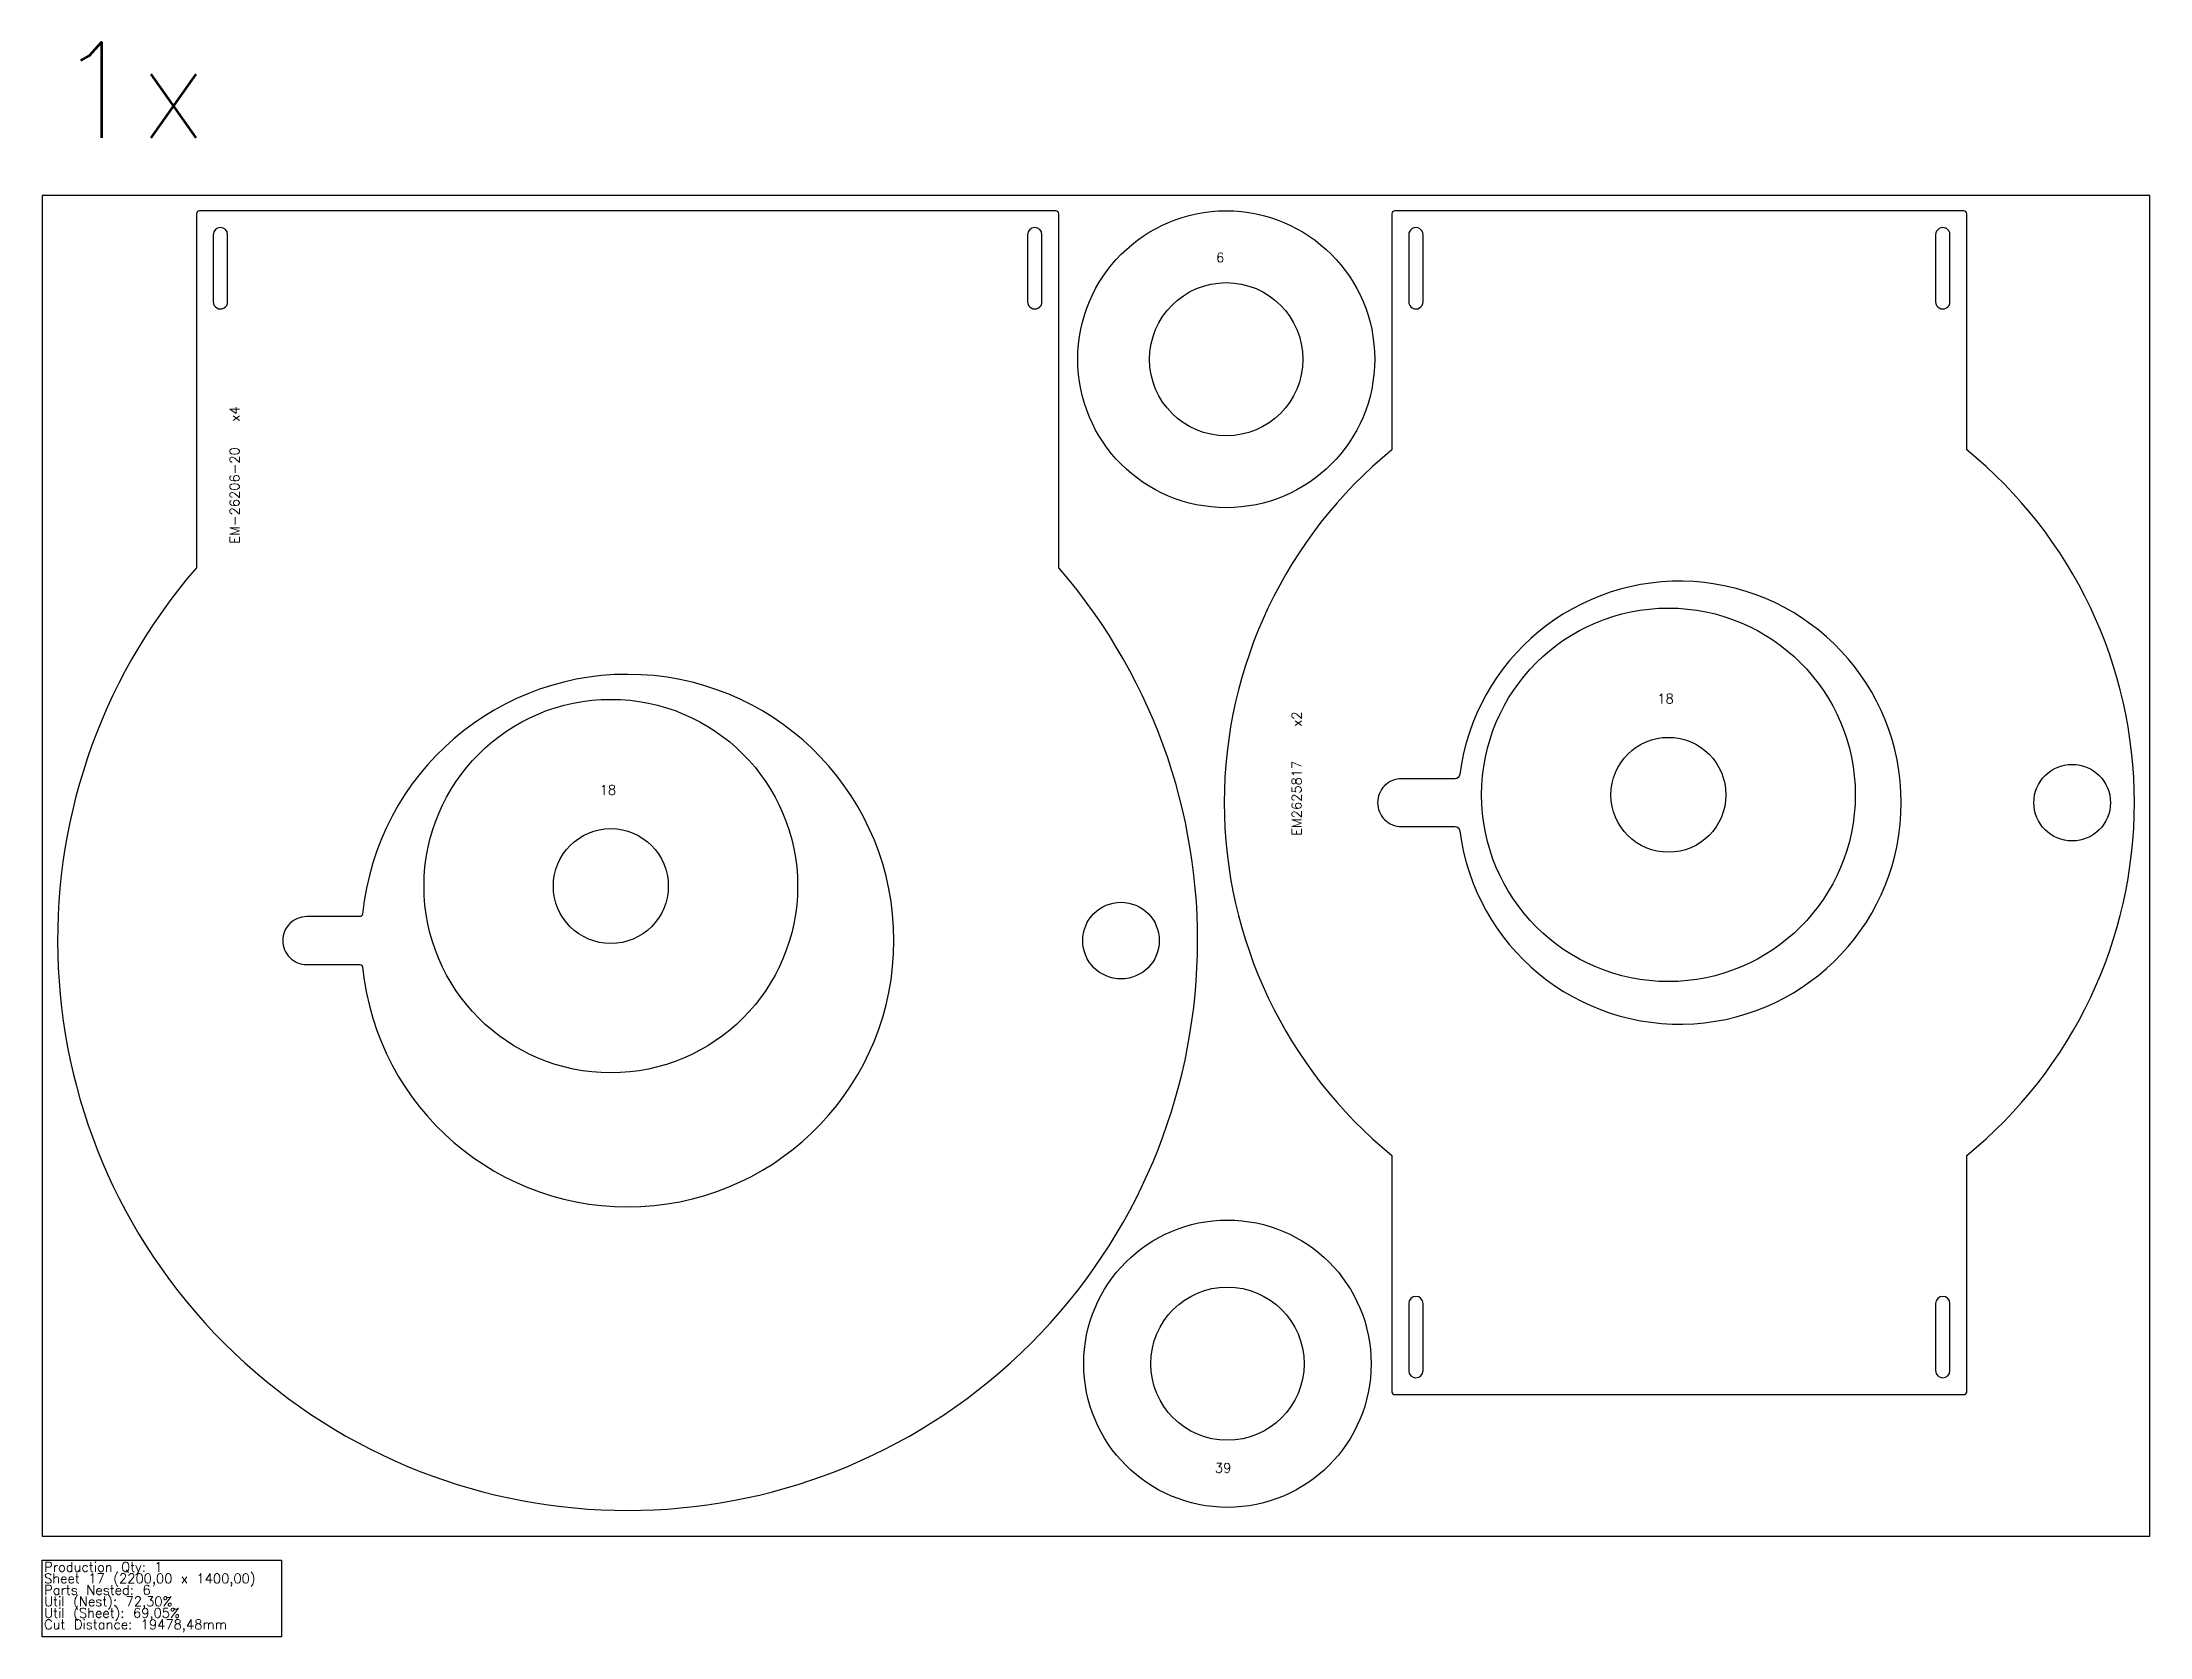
# Model space of a CAD drawing. Header units: millimetres. Extents: x 0 to 68500, y -105 to 2360.
# Drawn here: x 45240 to 47440, y -105 to 1560 of the extents above; entities that cross this region are included whole.
import ezdxf

# ---------------------------------------------------------------- set-up
doc = ezdxf.new("R2010")
doc.units = ezdxf.units.MM
for name, color, linetype in [('--NestedParts--', 7, 'Continuous'), ('sheet', 24, 'Continuous'), ('Stats', 7, 'Continuous'), ('Texto', 7, 'Continuous')]:
    doc.layers.add(name, color=color, linetype=linetype)
doc.styles.get("Standard").update_dxf_attribs({"font": 'txt.shx'})

msp = doc.modelspace()

# ---------------------------------------------------------------- texts
at = {"insert": (45254.8, 1560.1), "char_height": 100, "attachment_point": 1}
msp.add_mtext_dynamic_manual_height_columns('1x', width=283.974, gutter_width=1, heights=[0], dxfattribs=at)
at = {"layer": 'Stats', "color": 60}
for s, p in [('Sheet 17 (2200,00 x 1400,00)', (45242, -49)), ('Production Qty: 1', (45242, -37)), ('Parts Nested: 6', (45242, -61)), ('Util (Nest): 72,30%', (45242, -73)), ('Cut Distance: 19478,48mm', (45242, -97)), ('Util (Sheet): 69,05%', (45242, -85))]:
    msp.add_text(s, height=10, dxfattribs=at).set_placement(p)
at = {"layer": 'Texto', "color": 3, "char_height": 10, "width": 25.724, "attachment_point": 1}
for s, insert in [('6', (46465.3, 1340.2)), ('18', (46925.9, 879.6)), ('18', (45822, 784.3)), ('39', (46464.1, 76.4))]:
    msp.add_mtext(s, dxfattribs=dict(at, insert=insert))
at = {"layer": 'Texto', "color": 3, "char_height": 10, "attachment_point": 1, "rotation": 90}
for s, insert, width in [('{\\W9.98851; \\W5.1529;  }EM-26206-20   x4', (45435.9, 1036.4), 226.8), ('EM2625817    x2', (46544.4, 731.3), 285.4)]:
    msp.add_mtext(s, dxfattribs=dict(at, insert=insert, width=width))

# ---------------------------------------------------------------- linework, layer by layer
at = {"layer": '--NestedParts--', "color": 7}
for points in [[(45401.1, 1381), (45401.1, 1011.3, 2.187249), (46301.1, 1011.3), (46301.1, 1381, 0.414214), (46298.1, 1384), (45404.1, 1384, 0.414214)], [(45418.6, 1359), (45418.6, 1289, 1.000047), (45433.6, 1289), (45433.6, 1359, 0.999953)], [(46283.6, 1359, 0.999955), (46268.6, 1359), (46268.6, 1289, 1.000045), (46283.6, 1289)], [(46648.9, 151, 0.414214), (46651.9, 148), (47245.9, 148, 0.414214), (47248.9, 151), (47248.9, 397.7, 0.475191), (47248.9, 1134.3), (47248.9, 1381, 0.414214), (47245.9, 1384), (46651.9, 1384, 0.414214), (46648.9, 1381), (46648.9, 1134.3, 0.475191), (46648.9, 397.7)], [(46681.4, 1289), (46681.4, 1359, 1.000042), (46666.4, 1359), (46666.4, 1289, 1.000044)], [(47216.4, 1289, 1.000044), (47231.4, 1289), (47231.4, 1359, 1.000043), (47216.4, 1359)], [(46719.8, 795.4, -0.377354), (46714.8, 791), (46658.9, 791, 0.414214), (46633.9, 766), (46633.9, 766, 0.414214), (46658.9, 741), (46714.8, 741, -0.377354), (46719.8, 736.6, 15.669515)], [(45574.5, 649.7, -0.385273), (45571.5, 647), (45516.1, 647, 0.414214), (45491.1, 622), (45491.1, 622, 0.414214), (45516.1, 597), (45571.5, 597, -0.385273), (45574.5, 594.3, 20.021482)], [(46681.4, 243, 0.999956), (46666.4, 243), (46666.4, 173, 0.999958), (46681.4, 173)], [(47216.4, 243), (47216.4, 173, 0.999958), (47231.4, 173), (47231.4, 243, 0.999956)]]:
    msp.add_lwpolyline(points, format="xyb", close=True, dxfattribs=at)
for centre, radius in [((46475.9, 1229), 155), ((46475.9, 1229), 80), ((46937.5, 774.2), 195), ((45833.6, 678.9), 195), ((46937.5, 774.2), 60), ((47358.9, 766), 40), ((45833.6, 678.9), 60), ((46366.1, 622), 40), ((46477.2, 180.2), 150), ((46477.2, 180.2), 80)]:
    msp.add_circle(centre, radius, dxfattribs=at)
at = {"layer": 'sheet', "color": 7}
msp.add_lwpolyline([(45240, 0), (47440, 0), (47440, 1400), (45240, 1400)], close=True, dxfattribs=at)
at = {"layer": 'Stats', "color": 151}
msp.add_lwpolyline([(45240, -25), (45490, -25), (45490, -105), (45240, -105), (45240, -25)], close=True, dxfattribs=at)

msp.set_redraw_order([(e.dxf.handle, doc.entitydb.next_handle()) for e in msp.query("TEXT MTEXT ATTDEF DIMENSION ARC_DIMENSION")])  # texts and dimensions are drawn at this point

doc.saveas('drawing.dxf')
